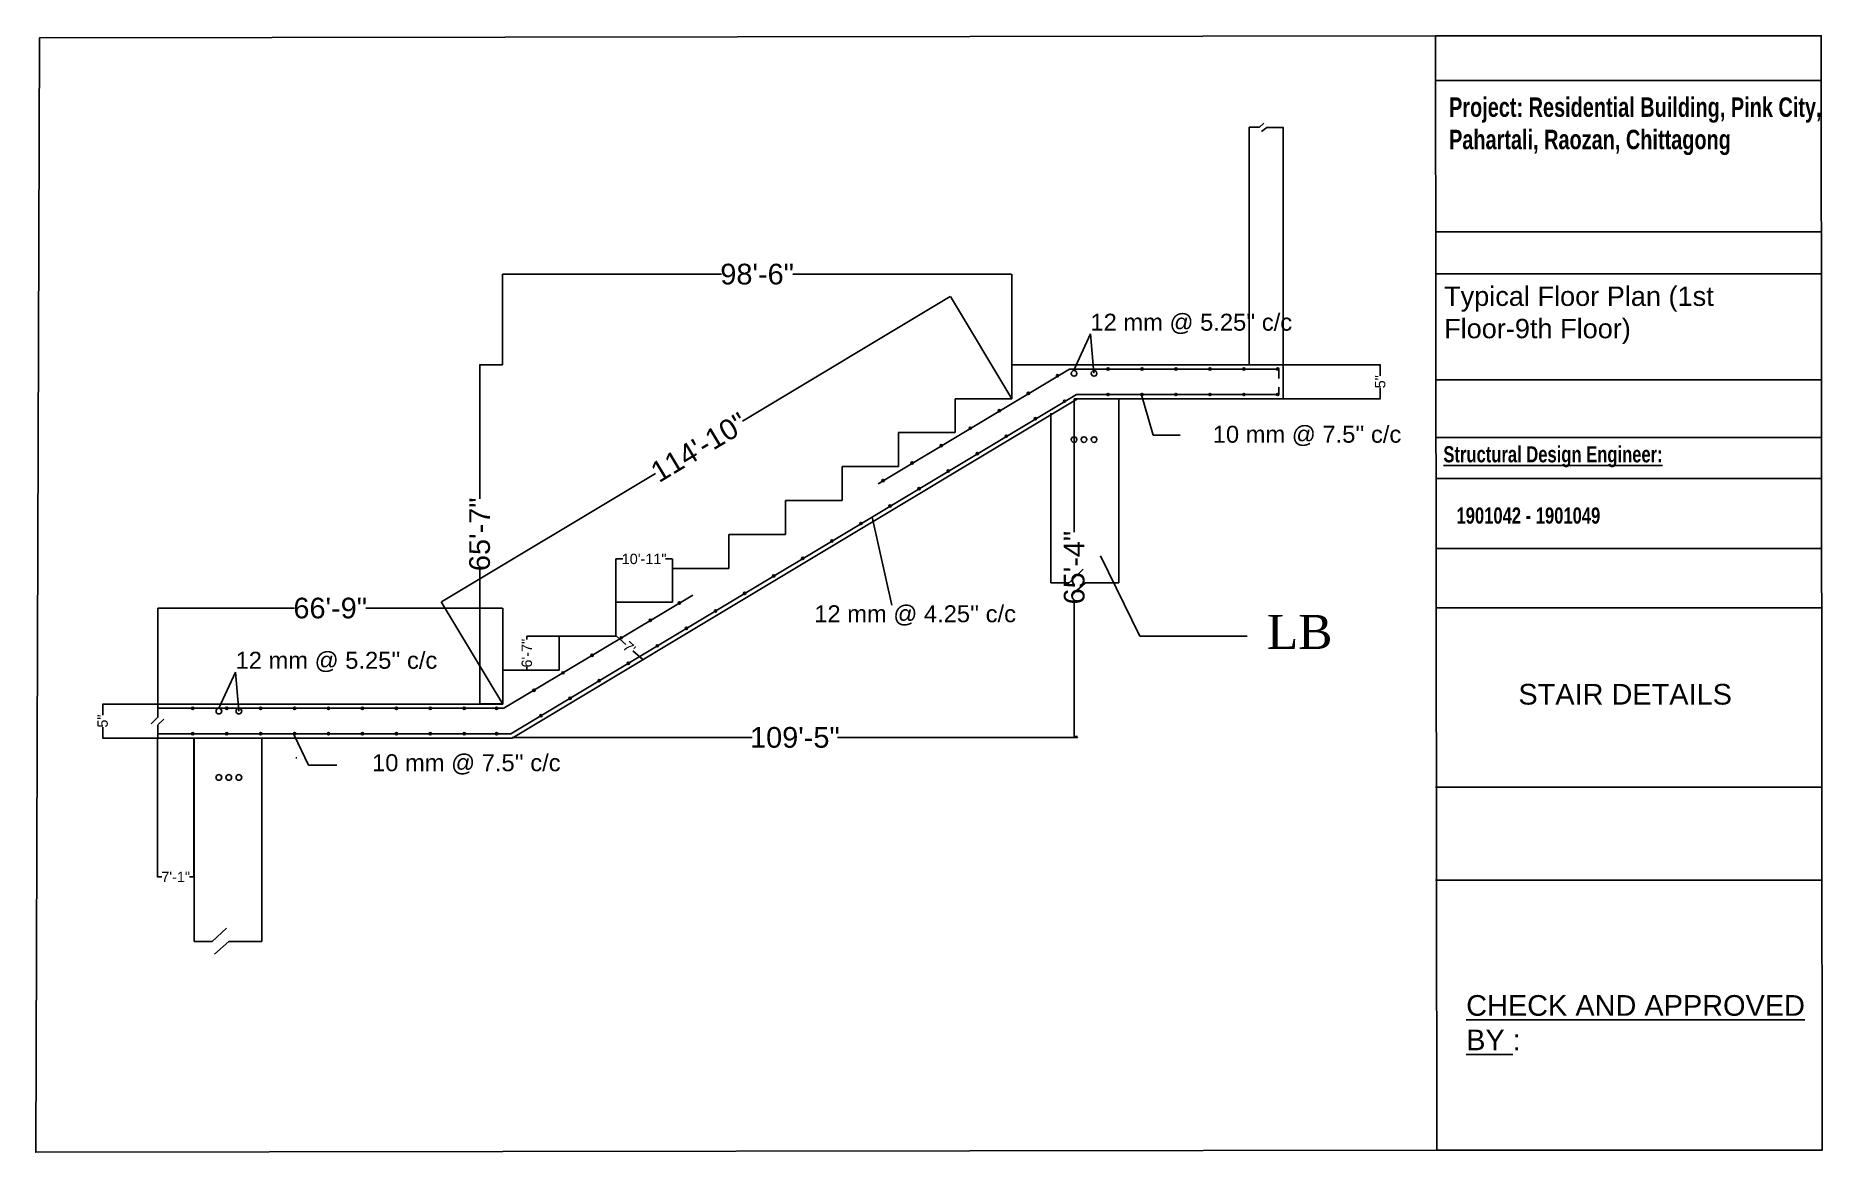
# Model space of a CAD drawing. Header units: inches. Extents: x 2674 to 28325, y -8016 to 21827.
# Drawn here: x 21351 to 25497, y 9078 to 11670 of the extents above; entities that cross this region are included whole.
import ezdxf

# ---------------------------------------------------------------- set-up
doc = ezdxf.new("R2010")
doc.units = ezdxf.units.IN
doc.header["$MEASUREMENT"] = 0
doc.styles.get("Standard").update_dxf_attribs({"font": 'arial.ttf', "height": 12})
doc.dimstyles.get("Standard").update_dxf_attribs({"dimtxt": 12, "dimasz": 0.18, "dimexe": 0.18, "dimexo": 0.0625, "dimgap": 0.09, "dimtad": 0, "dimtoh": 1, "dimdec": 0, "dimzin": 0, "dimdsep": 46, "dimlunit": 3, "dimtxsty": 'Standard', "dimcen": 0.09, "dimadec": 0, "dimazin": 0, "dimtfac": 1, "dimtdec": 0, "dimtofl": 0, "dimtmove": 0, "dimatfit": 3, "dimfxl": 1, "dimtolj": 1, "dimtzin": 0, "dimarcsym": 0})

msp = doc.modelspace()

# ---------------------------------------------------------------- texts
at = {"attachment_point": 1}
for s, insert, char_height, width in [('{\\fSwis721 LtCn BT|b1|i0|c0|p34;Project: Residential Building, Pink City, Pahartali, Raozan, Chittagong}', (24631.07, 11526.68), 45.03114, 1000.1158), ('Typical Floor Plan (1st Floor-9th Floor)', (24619.55, 11087.82), 45.0311, 840.6448), ('{\\fSwis721 LtCn BT|b1|i0|c0|p34;\\LStructural Design Engineer:}', (24617.96, 10717.22), 37.5259, 485.5762), ('{\\fSwis721 LtCn BT|b1|i0|c0|p34;1901042 - 1901049}', (24648.35, 10574.95), 37.5259, 485.5762), ('{\\fTimes New Roman|b0|i0|c0|p18;LB}', (24208.53, 10325.55), 78.75, 259.7983)]:
    msp.add_mtext(s, dxfattribs=dict(at, insert=insert, char_height=char_height, width=width))
at = {"char_height": 39.375, "attachment_point": 5}
for s, insert in [("\\A1;12 mm @ 5.25'' c/c", (24032.86, 11001.04)), ("\\A1;10 mm @ 7.5'' c/c", (24301.45, 10740.99)), ("\\A1;12 mm @ 4.25'' c/c", (23391.95, 10324.26)), ("\\A1;12 mm @ 5.25'' c/c", (22048.97, 10216.33)), ("\\A1;10 mm @ 7.5'' c/c", (22350.42, 9978.54))]:
    msp.add_mtext(s, dxfattribs=dict(at, insert=insert))
at = {"char_height": 48, "attachment_point": 1}
for s, width, heights, insert in [('STAIR DETAILS', 1004.862, [0], (24792, 10165.43)), ('{\\LCHECK AND APPROVED \\PBY }:', 926.9107, [191.7], (24670.87, 9443.11))]:
    msp.add_mtext_dynamic_manual_height_columns(s, width=width, gutter_width=240, heights=heights, dxfattribs=dict(at, insert=insert))

# ---------------------------------------------------------------- blocks, each defined once
blk = doc.blocks.new('*D731')
at = {"color": 0, "lineweight": -2, "transparency": 16777216}
for p, q in [((21634.2, 10118.6), (21634.2, 10341.4)), ((21634.4, 10341.2), (21951.9, 10341.2)), ((22434.7, 10341.2), (22117.2, 10341.2)), ((22434.8, 10118.6), (22434.8, 10341.4))]:
    blk.add_line(p, q, dxfattribs=at)
at = {"color": 0, "transparency": 16777216}
for points in [[(21634.4, 10341.2), (21634.4, 10341.2), (21634.2, 10341.2)], [(22434.7, 10341.2), (22434.7, 10341.2), (22434.8, 10341.2)]]:
    blk.add_solid(points, dxfattribs=at)
at = {"layer": 'Defpoints', "color": 0, "transparency": 16777216}
for p in [(22434.8, 10341.2), (21634.2, 10118.6), (22434.8, 10118.6)]:
    blk.add_point(p, dxfattribs=at)
at = {"color": 0, "transparency": 16777216, "insert": (22034.5, 10341.2), "char_height": 12, "attachment_point": 5}
blk.add_mtext('\\A1;{\\H4x;66\'-9"}', dxfattribs=at)
blk = doc.blocks.new('*D732')
at = {"color": 0, "lineweight": -2, "transparency": 16777216}
for p, q in [((23473.6, 11064.5), (22991.1, 10775)), ((23616.1, 10827.4), (23473.7, 11064.7)), ((22292.6, 10355.9), (22789.5, 10654)), ((22434.8, 10118.6), (22292.4, 10356))]:
    blk.add_line(p, q, dxfattribs=at)
at = {"color": 0, "transparency": 16777216}
for points in [[(23473.6, 11064.5), (23473.6, 11064.4), (23473.7, 11064.6)], [(22292.6, 10355.9), (22292.7, 10355.9), (22292.5, 10355.8)]]:
    blk.add_solid(points, dxfattribs=at)
at = {"layer": 'Defpoints', "color": 0, "transparency": 16777216}
for p in [(23473.7, 11064.6), (23616.1, 10827.3), (22434.8, 10118.6)]:
    blk.add_point(p, dxfattribs=at)
at = {"color": 0, "transparency": 16777216, "insert": (22890.3, 10714.5), "char_height": 12, "attachment_point": 5, "rotation": 30.9638}
blk.add_mtext('\\A1;{\\H4x;114\'-10"}', dxfattribs=at)
blk = doc.blocks.new('*D733')
at = {"color": 0, "lineweight": -2, "transparency": 16777216}
for p, q in [((22434.4, 10906.1), (22434.4, 11116.4)), ((22434.6, 11116.3), (22942.7, 11116.3)), ((23615.9, 11116.3), (23107.8, 11116.3)), ((23616.1, 10906.1), (23616.1, 11116.4))]:
    blk.add_line(p, q, dxfattribs=at)
at = {"color": 0, "transparency": 16777216}
for points in [[(22434.6, 11116.3), (22434.6, 11116.2), (22434.4, 11116.3)], [(23615.9, 11116.3), (23615.9, 11116.2), (23616.1, 11116.3)]]:
    blk.add_solid(points, dxfattribs=at)
at = {"layer": 'Defpoints', "color": 0, "transparency": 16777216}
for p in [(22434.4, 11116.3), (22434.4, 10906.1), (23616.1, 10906.1)]:
    blk.add_point(p, dxfattribs=at)
at = {"color": 0, "transparency": 16777216, "insert": (23025.3, 11116.3), "char_height": 12, "attachment_point": 5}
blk.add_mtext('\\A1;{\\H4x;98\'-6"}', dxfattribs=at)
blk = doc.blocks.new('*D734')
at = {"color": 0, "lineweight": -2, "transparency": 16777216}
for p, q in [((21634.1, 10118.6), (21506.4, 10118.6)), ((21506.5, 10118.4), (21506.5, 10093.1)), ((21634.1, 10039.8), (21506.4, 10039.8)), ((21506.5, 10040), (21506.5, 10065.3))]:
    blk.add_line(p, q, dxfattribs=at)
at = {"color": 0, "transparency": 16777216}
for points in [[(21506.5, 10118.4), (21506.6, 10118.4), (21506.5, 10118.6)], [(21506.5, 10040), (21506.6, 10040), (21506.5, 10039.8)]]:
    blk.add_solid(points, dxfattribs=at)
at = {"layer": 'Defpoints', "color": 0, "transparency": 16777216}
for p in [(21634.2, 10118.6), (21506.5, 10039.8), (21634.2, 10039.8)]:
    blk.add_point(p, dxfattribs=at)
at = {"color": 0, "transparency": 16777216, "insert": (21506.5, 10079.2), "char_height": 12, "attachment_point": 5, "rotation": 90}
blk.add_mtext('\\A1;{\\H2x;5"}', dxfattribs=at)
blk = doc.blocks.new('*D735')
at = {"color": 0, "lineweight": -2, "transparency": 16777216}
for p, q in [((24246.1, 10906.1), (24471.6, 10906.1)), ((24471.4, 10905.9), (24471.4, 10880.6)), ((24246.1, 10827.3), (24471.6, 10827.3)), ((24471.4, 10827.5), (24471.4, 10852.8))]:
    blk.add_line(p, q, dxfattribs=at)
at = {"color": 0, "transparency": 16777216}
for points in [[(24471.4, 10905.9), (24471.4, 10905.9), (24471.4, 10906.1)], [(24471.4, 10827.5), (24471.4, 10827.5), (24471.4, 10827.3)]]:
    blk.add_solid(points, dxfattribs=at)
at = {"layer": 'Defpoints', "color": 0, "transparency": 16777216}
for p in [(24246.1, 10906.1), (24246.1, 10827.3), (24471.4, 10827.3)]:
    blk.add_point(p, dxfattribs=at)
at = {"color": 0, "transparency": 16777216, "insert": (24471.4, 10866.7), "char_height": 12, "attachment_point": 5, "rotation": 90}
blk.add_mtext('\\A1;{\\H2x;5"}', dxfattribs=at)
blk = doc.blocks.new('*D736')
at = {"color": 0, "lineweight": -2, "transparency": 16777216}
for p, q in [((21633.4, 10039.8), (21633.4, 9717.2)), ((21718.4, 10039.8), (21718.4, 9717.2)), ((21633.6, 9717.4), (21644, 9717.4)), ((21718.3, 9717.4), (21707.8, 9717.4))]:
    blk.add_line(p, q, dxfattribs=at)
at = {"color": 0, "transparency": 16777216}
for points in [[(21633.6, 9717.4), (21633.6, 9717.4), (21633.4, 9717.4)], [(21718.3, 9717.4), (21718.3, 9717.4), (21718.4, 9717.4)]]:
    blk.add_solid(points, dxfattribs=at)
at = {"layer": 'Defpoints', "color": 0, "transparency": 16777216}
for p in [(21633.4, 10039.8), (21718.4, 10039.8), (21718.4, 9717.4)]:
    blk.add_point(p, dxfattribs=at)
at = {"color": 0, "transparency": 16777216, "insert": (21675.9, 9717.4), "char_height": 12, "attachment_point": 5}
blk.add_mtext('\\A1;{\\H2x;7\'-1"}', dxfattribs=at)
blk = doc.blocks.new('*D729')
at = {"color": 0, "lineweight": -2, "transparency": 16777216}
for p, q in [((22434.4, 10906.1), (22381.3, 10906.1)), ((22381.5, 10905.9), (22381.5, 10595.3)), ((22381.5, 10119.5), (22381.5, 10430)), ((22434.4, 10119.3), (22381.3, 10119.3))]:
    blk.add_line(p, q, dxfattribs=at)
at = {"color": 0, "transparency": 16777216}
for points in [[(22381.4, 10905.9), (22381.5, 10905.9), (22381.5, 10906.1)], [(22381.4, 10119.5), (22381.5, 10119.5), (22381.5, 10119.3)]]:
    blk.add_solid(points, dxfattribs=at)
at = {"layer": 'Defpoints', "color": 0, "transparency": 16777216}
for p in [(22381.5, 10906.1), (22434.4, 10906.1), (22434.4, 10119.3)]:
    blk.add_point(p, dxfattribs=at)
at = {"color": 0, "transparency": 16777216, "insert": (22381.5, 10512.7), "char_height": 12, "attachment_point": 5, "rotation": 90}
blk.add_mtext('\\A1;{\\H4x;65\'-7"}', dxfattribs=at)
blk = doc.blocks.new('*D737')
at = {"color": 0, "lineweight": -2, "transparency": 16777216}
for p, q in [((22566, 10276.1), (22490.6, 10276.1)), ((22490.8, 10275.9), (22490.8, 10268.8)), ((22490.8, 10197.5), (22490.8, 10204.6)), ((22566, 10197.3), (22490.6, 10197.3))]:
    blk.add_line(p, q, dxfattribs=at)
at = {"color": 0, "transparency": 16777216}
for points in [[(22490.7, 10275.9), (22490.8, 10275.9), (22490.8, 10276.1)], [(22490.7, 10197.5), (22490.8, 10197.5), (22490.8, 10197.3)]]:
    blk.add_solid(points, dxfattribs=at)
at = {"layer": 'Defpoints', "color": 0, "transparency": 16777216}
for p in [(22490.8, 10276.1), (22566.1, 10276.1), (22566.1, 10197.3)]:
    blk.add_point(p, dxfattribs=at)
at = {"color": 0, "transparency": 16777216, "insert": (22490.8, 10236.7), "char_height": 12, "attachment_point": 5, "rotation": 90}
blk.add_mtext('\\A1;{\\H2x;6\'-7"}', dxfattribs=at)
blk = doc.blocks.new('*D738')
at = {"color": 0, "lineweight": -2, "transparency": 16777216}
for p, q in [((22697.3, 10354.9), (22697.3, 10455.6)), ((22697.5, 10455.4), (22713.5, 10455.4)), ((22828.4, 10455.4), (22812.5, 10455.4)), ((22828.6, 10354.9), (22828.6, 10455.6))]:
    blk.add_line(p, q, dxfattribs=at)
at = {"color": 0, "transparency": 16777216}
for points in [[(22697.5, 10455.4), (22697.5, 10455.4), (22697.3, 10455.4)], [(22828.4, 10455.4), (22828.4, 10455.4), (22828.6, 10455.4)]]:
    blk.add_solid(points, dxfattribs=at)
at = {"layer": 'Defpoints', "color": 0, "transparency": 16777216}
for p in [(22828.6, 10455.4), (22697.3, 10354.8), (22828.6, 10354.8)]:
    blk.add_point(p, dxfattribs=at)
at = {"color": 0, "transparency": 16777216, "insert": (22763, 10455.4), "char_height": 12, "attachment_point": 5}
blk.add_mtext('\\A1;{\\H2x;10\'-11"}', dxfattribs=at)
blk = doc.blocks.new('*D730')
at = {"color": 0, "lineweight": -2, "transparency": 16777216}
for p, q in [((22697.7, 10277.4), (22697.8, 10277.5)), ((22697.8, 10277.2), (22720.6, 10256.8)), ((22759.8, 10221.7), (22737, 10242.1)), ((22759.9, 10221.6), (22760, 10221.7))]:
    blk.add_line(p, q, dxfattribs=at)
at = {"color": 0, "transparency": 16777216}
for points in [[(22697.9, 10277.3), (22697.8, 10277.2), (22697.7, 10277.4)], [(22759.8, 10221.7), (22759.7, 10221.7), (22759.9, 10221.6)]]:
    blk.add_solid(points, dxfattribs=at)
at = {"layer": 'Defpoints', "color": 0, "transparency": 16777216}
for p in [(22697.7, 10277.4), (22759.9, 10221.6), (22759.9, 10221.6)]:
    blk.add_point(p, dxfattribs=at)
at = {"color": 0, "transparency": 16777216, "insert": (22728.8, 10249.5), "char_height": 12, "attachment_point": 5, "rotation": 318.0996}
blk.add_mtext("\\A1;{\\H2x;7'}", dxfattribs=at)
blk = doc.blocks.new('*D739')
at = {"color": 0, "lineweight": -2, "transparency": 16777216}
for p, q in [((22456.6, 10039.9), (22456.6, 10041.1)), ((22456.8, 10041), (23014, 10041)), ((23769, 10041), (23211.8, 10041)), ((23769.1, 10039.9), (23769.1, 10041.1))]:
    blk.add_line(p, q, dxfattribs=at)
at = {"color": 0, "transparency": 16777216}
for points in [[(22456.8, 10041), (22456.8, 10040.9), (22456.6, 10041)], [(23769, 10041), (23769, 10040.9), (23769.1, 10041)]]:
    blk.add_solid(points, dxfattribs=at)
at = {"layer": 'Defpoints', "color": 0, "transparency": 16777216}
for p in [(22456.6, 10039.8), (23769.1, 10041), (23769.1, 10039.8)]:
    blk.add_point(p, dxfattribs=at)
at = {"color": 0, "transparency": 16777216, "insert": (23112.9, 10041), "char_height": 12, "attachment_point": 5}
blk.add_mtext('\\A1;{\\H4x;109\'-5"}', dxfattribs=at)
blk = doc.blocks.new('*D740')
at = {"color": 0, "lineweight": -2, "transparency": 16777216}
for p, q in [((23769.1, 10827.3), (23761.1, 10827.3)), ((23761.3, 10827.1), (23761.3, 10518)), ((23761.3, 10043.5), (23761.3, 10352.7)), ((23769.1, 10043.3), (23761.1, 10043.3))]:
    blk.add_line(p, q, dxfattribs=at)
at = {"color": 0, "transparency": 16777216}
for points in [[(23761.3, 10827.1), (23761.4, 10827.1), (23761.3, 10827.3)], [(23761.3, 10043.5), (23761.4, 10043.5), (23761.3, 10043.3)]]:
    blk.add_solid(points, dxfattribs=at)
at = {"layer": 'Defpoints', "color": 0, "transparency": 16777216}
for p in [(23761.3, 10827.3), (23769.1, 10827.3), (23769.1, 10043.3)]:
    blk.add_point(p, dxfattribs=at)
at = {"color": 0, "transparency": 16777216, "insert": (23761.3, 10435.3), "char_height": 12, "attachment_point": 5, "rotation": 90}
blk.add_mtext('\\A1;{\\H4x;65\'-4"}', dxfattribs=at)

# ---------------------------------------------------------------- dimensions: what is measured, and where the dimension line sits
for base, p1, p2, text, picture, middle in [((22434.41, 11116.27), (23616.09, 10906.08), (22434.41, 10906.08), '{\\H4x;<>}', '*D733', (23025.25, 11116.27)), ((22828.59, 10455.42), (22697.34, 10354.83), (22828.59, 10354.83), '{\\H2x;<>}', '*D738', (22762.96, 10455.42)), ((22434.84, 10341.18), (21634.21, 10118.58), (22434.84, 10118.58), '{\\H4x;<>}', '*D731', (22034.52, 10341.18)), ((21718.43, 9717.41), (21633.39, 10039.83), (21718.43, 10039.83), '{\\H2x;<>}', '*D736', (21675.91, 9717.41)), ((23769.149238, 10040.96629929), (22456.649238, 10039.82897555), (23769.149238, 10039.82897555), '{\\H4x;<>}', '*D739', (23112.899238, 10040.96629929))]:
    dim = msp.add_linear_dim(base=base, p1=p1, p2=p2, text=text, dimstyle='Standard')
    dim.commit()
    dim.dimension.update_dxf_attribs({"geometry": picture, "text_midpoint": middle})
dim = msp.add_linear_dim(base=(23473.74, 11064.57), p1=(22434.84, 10118.58), p2=(23616.09, 10827.33), angle=30.96376, text='{\\H4x;<>}', dimstyle='Standard')
dim.commit()
dim.dimension.update_dxf_attribs({"geometry": '*D732', "text_midpoint": (22890.31, 10714.5), "dimtype": 161})
for base, p1, p2, text, picture, middle in [((22381.47, 10906.08), (22434.41, 10119.28), (22434.41, 10906.08), '{\\H4x;<>}', '*D729', (22381.47, 10512.68)), ((24471.42, 10827.33), (24246.09, 10906.08), (24246.09, 10827.33), '{\\H2x;5"}', '*D735', (24471.42, 10866.7)), ((23761.33, 10827.33), (23769.15, 10043.33), (23769.15, 10827.33), '{\\H4x;<>}', '*D740', (23761.33, 10435.33)), ((22490.77, 10276.08), (22566.09, 10197.33), (22566.09, 10276.08), '{\\H2x;<>}', '*D737', (22490.77, 10236.7)), ((21506.55, 10039.83), (21634.21, 10118.58), (21634.21, 10039.83), '{\\H2x;5"}', '*D734', (21506.55, 10079.2))]:
    dim = msp.add_linear_dim(base=base, p1=p1, p2=p2, angle=90, text=text, dimstyle='Standard')
    dim.commit()
    dim.dimension.update_dxf_attribs({"geometry": picture, "text_midpoint": middle})
dim = msp.add_aligned_dim(p1=(22697.71, 10277.37), p2=(22759.89, 10221.57), distance=0, text='{\\H2x;<>}', dimstyle='Standard')
dim.commit()
dim.dimension.update_dxf_attribs({"geometry": '*D730', "text_midpoint": (22728.8, 10249.47)})

# ---------------------------------------------------------------- linework, layer by layer
for p, q in [((24600, 11566.11), (25494.86, 11566.11)), ((24167.34, 10906.08), (24167.34, 11457.33)), ((24167.34, 11457.33), (24190.75, 11457.33)), ((24190.61, 11457.2), (24201.14, 11467.06)), ((24208.38, 11457.2), (24195.87, 11447.99)), ((24208.38, 11457.2), (24246.09, 11457.2)), ((24246.09, 10827.33), (24246.09, 11457.33)), ((24600, 11214.62), (25494.86, 11214.62)), ((24600, 11117.53), (25494.86, 11117.53)), ((23760.01, 10893.44), (23798.98, 10977.74)), ((23798.98, 10977.74), (23806.44, 10886.88)), ((23616.09, 10827.33), (23616.09, 10906.08)), ((23616.09, 10906.08), (23747.34, 10906.08)), ((23616.09, 10906.08), (24246.09, 10906.08)), ((23306.3, 10629.98), (23750.06, 10896.24)), ((23750.06, 10896.24), (24236.24, 10896.24)), ((24236.24, 10874.44), (24236.24, 10896.24)), ((24600, 10871.18), (25494.86, 10871.18)), ((22453.92, 10049.67), (23766.42, 10837.17)), ((22456.65, 10039.83), (23769.15, 10827.33)), ((23484.84, 10748.58), (23484.84, 10827.33)), ((23484.84, 10827.33), (23616.09, 10827.33)), ((23766.42, 10837.17), (24236.24, 10837.17)), ((23769.15, 10827.33), (24246.09, 10827.33)), ((23864.33, 10827.33), (23864.33, 10400.4)), ((23917.66, 10836.25), (23944.04, 10742.54)), ((24236.24, 10837.17), (24236.24, 10854.08)), ((23706.83, 10794.15), (23706.83, 10400.4)), ((23353.59, 10669.83), (23353.59, 10748.58)), ((23353.59, 10748.58), (23484.84, 10748.58)), ((23944.04, 10742.54), (24007.35, 10742.54)), ((24600, 10737.64), (25494.86, 10737.64)), ((23222.34, 10591.08), (23222.34, 10669.83)), ((23222.34, 10669.83), (23353.59, 10669.83)), ((24600, 10642.56), (25494.86, 10642.56)), ((23091.09, 10512.33), (23091.09, 10591.08)), ((23091.09, 10591.08), (23222.34, 10591.08)), ((23292.19, 10552.82), (23338.21, 10348.1)), ((22959.84, 10433.58), (22959.84, 10512.33)), ((22959.84, 10512.33), (23091.09, 10512.33)), ((23822.35, 10462.36), (23913.63, 10276.43)), ((24600, 10479.38), (25494.86, 10479.38)), ((22828.59, 10354.83), (22828.59, 10433.58)), ((22828.59, 10433.58), (22959.84, 10433.58)), ((23749.28, 10400.4), (23782.26, 10431.85)), ((22437.56, 10108.74), (22875.87, 10371.72)), ((23706.83, 10400.4), (23749.28, 10400.4)), ((23787.51, 10400.39), (23754.7, 10371.55)), ((23787.51, 10400.39), (23864.33, 10400.39)), ((22697.34, 10276.08), (22697.34, 10354.83)), ((22697.34, 10354.83), (22828.59, 10354.83)), ((24600, 10341.74), (25494.86, 10341.74)), ((22566.09, 10197.33), (22566.09, 10276.08)), ((22566.09, 10276.08), (22697.34, 10276.08)), ((23913.63, 10276.43), (23913.63, 10276.43)), ((23913.63, 10276.43), (24162.89, 10276.43)), ((21776.12, 10108.74), (21815.1, 10193.04)), ((21815.1, 10193.04), (21822.56, 10102.17)), ((22434.84, 10118.58), (22434.84, 10197.33)), ((22434.84, 10197.33), (22566.09, 10197.33)), ((21634.21, 10118.58), (22434.84, 10118.58)), ((21634.21, 10118.58), (21634.21, 10087.56)), ((21634.79, 10088.11), (21618.83, 10073.05)), ((21634.21, 10108.74), (22437.56, 10108.74)), ((21634.79, 10070.39), (21648.09, 10083.68)), ((21634.21, 10049.67), (21634.21, 10069.82)), ((21634.21, 10049.67), (21634.21, 10039.83)), ((21634.21, 10049.67), (22453.92, 10049.67)), ((21634.21, 10039.83), (22456.65, 10039.83)), ((21718.43, 10039.83), (21718.43, 9567.33)), ((21875.93, 10039.83), (21875.93, 9567.33)), ((21949.87, 10046.63), (21952.24, 10046.63)), ((21950.81, 10046.45), (21983.79, 9976.78)), ((21951.06, 10045.45), (21951.06, 10047.82)), ((21957.28, 9993.6), (21954.92, 9993.6)), ((21983.79, 9976.78), (22049.76, 9976.78)), ((24600, 9925.82), (25494.86, 9925.82)), ((24600, 9709.64), (25494.86, 9709.64)), ((21760.88, 9567.33), (21793.86, 9598.78)), ((21718.43, 9567.33), (21760.88, 9567.33)), ((21799.11, 9567.32), (21766.31, 9538.48)), ((21799.11, 9567.32), (21875.93, 9567.32))]:
    msp.add_line(p, q)
for points in [[(24602.34, 9083.52), (21351.13, 9078.3), (21359.51, 11664.7), (24600, 11669.91)], [(24600, 11669.91), (25494.86, 11669.91), (25497.2, 9083.52), (24602.34, 9083.52)]]:
    msp.add_lwpolyline(points, close=True)
for centre, radius in [((23722.35, 10880.71), 2.62), ((23760.75, 10886.27), 6.56), ((23807.18, 10886.27), 6.56), ((23839.87, 10896.24), 2.62), ((23918.62, 10896.24), 2.62), ((23997.37, 10896.24), 2.62), ((24076.12, 10896.24), 2.62), ((24154.87, 10896.24), 2.62), ((24233.62, 10896.24), 2.62), ((23654.85, 10840.15), 2.62), ((23738.71, 10821.65), 2.62), ((23839.87, 10837.17), 2.62), ((23918.62, 10837.17), 2.62), ((23997.37, 10837.17), 2.62), ((24076.12, 10837.17), 2.62), ((24154.87, 10837.17), 2.62), ((24233.62, 10837.17), 2.62), ((23587.35, 10799.59), 2.62), ((23671.21, 10781.09), 2.62), ((23519.85, 10759.03), 2.62), ((23603.71, 10740.53), 2.62), ((23760.75, 10732.37), 6.56), ((23783.86, 10732.37), 6.56), ((23807.18, 10732.37), 6.56), ((23452.34, 10718.47), 2.62), ((23536.2, 10699.97), 2.62), ((23384.84, 10677.92), 2.62), ((23468.7, 10659.41), 2.62), ((23317.34, 10637.36), 2.62), ((23401.2, 10618.85), 2.62), ((23333.7, 10578.29), 2.62), ((23266.2, 10537.73), 2.62), ((23198.69, 10497.18), 2.62), ((23131.19, 10456.62), 2.62), ((23063.69, 10416.06), 2.62), ((22996.19, 10375.5), 2.62), ((22844.83, 10353.44), 2.62), ((22928.69, 10334.94), 2.62), ((22777.32, 10312.88), 2.62), ((22861.19, 10294.38), 2.62), ((22709.82, 10272.32), 2.62), ((22793.68, 10253.82), 2.62), ((22642.32, 10231.76), 2.62), ((22726.18, 10213.26), 2.62), ((22574.82, 10191.2), 2.62), ((22658.68, 10172.7), 2.62), ((22507.32, 10150.65), 2.62), ((22591.18, 10132.14), 2.62), ((21715.59, 10108.74), 2.62), ((21776.12, 10102.17), 6.56), ((21794.34, 10108.74), 2.62), ((21822.56, 10102.17), 6.56), ((21873.09, 10108.74), 2.62), ((21951.84, 10108.74), 2.62), ((22030.59, 10108.74), 2.62), ((22109.34, 10108.74), 2.62), ((22188.09, 10108.74), 2.62), ((22266.84, 10108.74), 2.62), ((22345.59, 10108.74), 2.62), ((22420.65, 10108.74), 2.62), ((22523.68, 10091.58), 2.62), ((21715.59, 10049.67), 2.62), ((21794.34, 10049.67), 2.62), ((21873.09, 10049.67), 2.62), ((21951.84, 10049.67), 2.62), ((22030.59, 10049.67), 2.62), ((22109.34, 10049.67), 2.62), ((22188.09, 10049.67), 2.62), ((22266.84, 10049.67), 2.62), ((22345.59, 10049.67), 2.62), ((22420.65, 10049.67), 2.62), ((21776.12, 9948.27), 6.56), ((21799.23, 9948.27), 6.56), ((21822.56, 9948.27), 6.56)]:
    msp.add_circle(centre, radius)
msp.add_solid([(21951.81, 10041.69), (21951.03, 10041.63), (21951.25, 10044.02)])

msp.set_redraw_order([(e.dxf.handle, doc.entitydb.next_handle()) for e in msp.query("TEXT MTEXT ATTDEF DIMENSION ARC_DIMENSION")])  # texts and dimensions are drawn at this point

doc.saveas('drawing.dxf')
